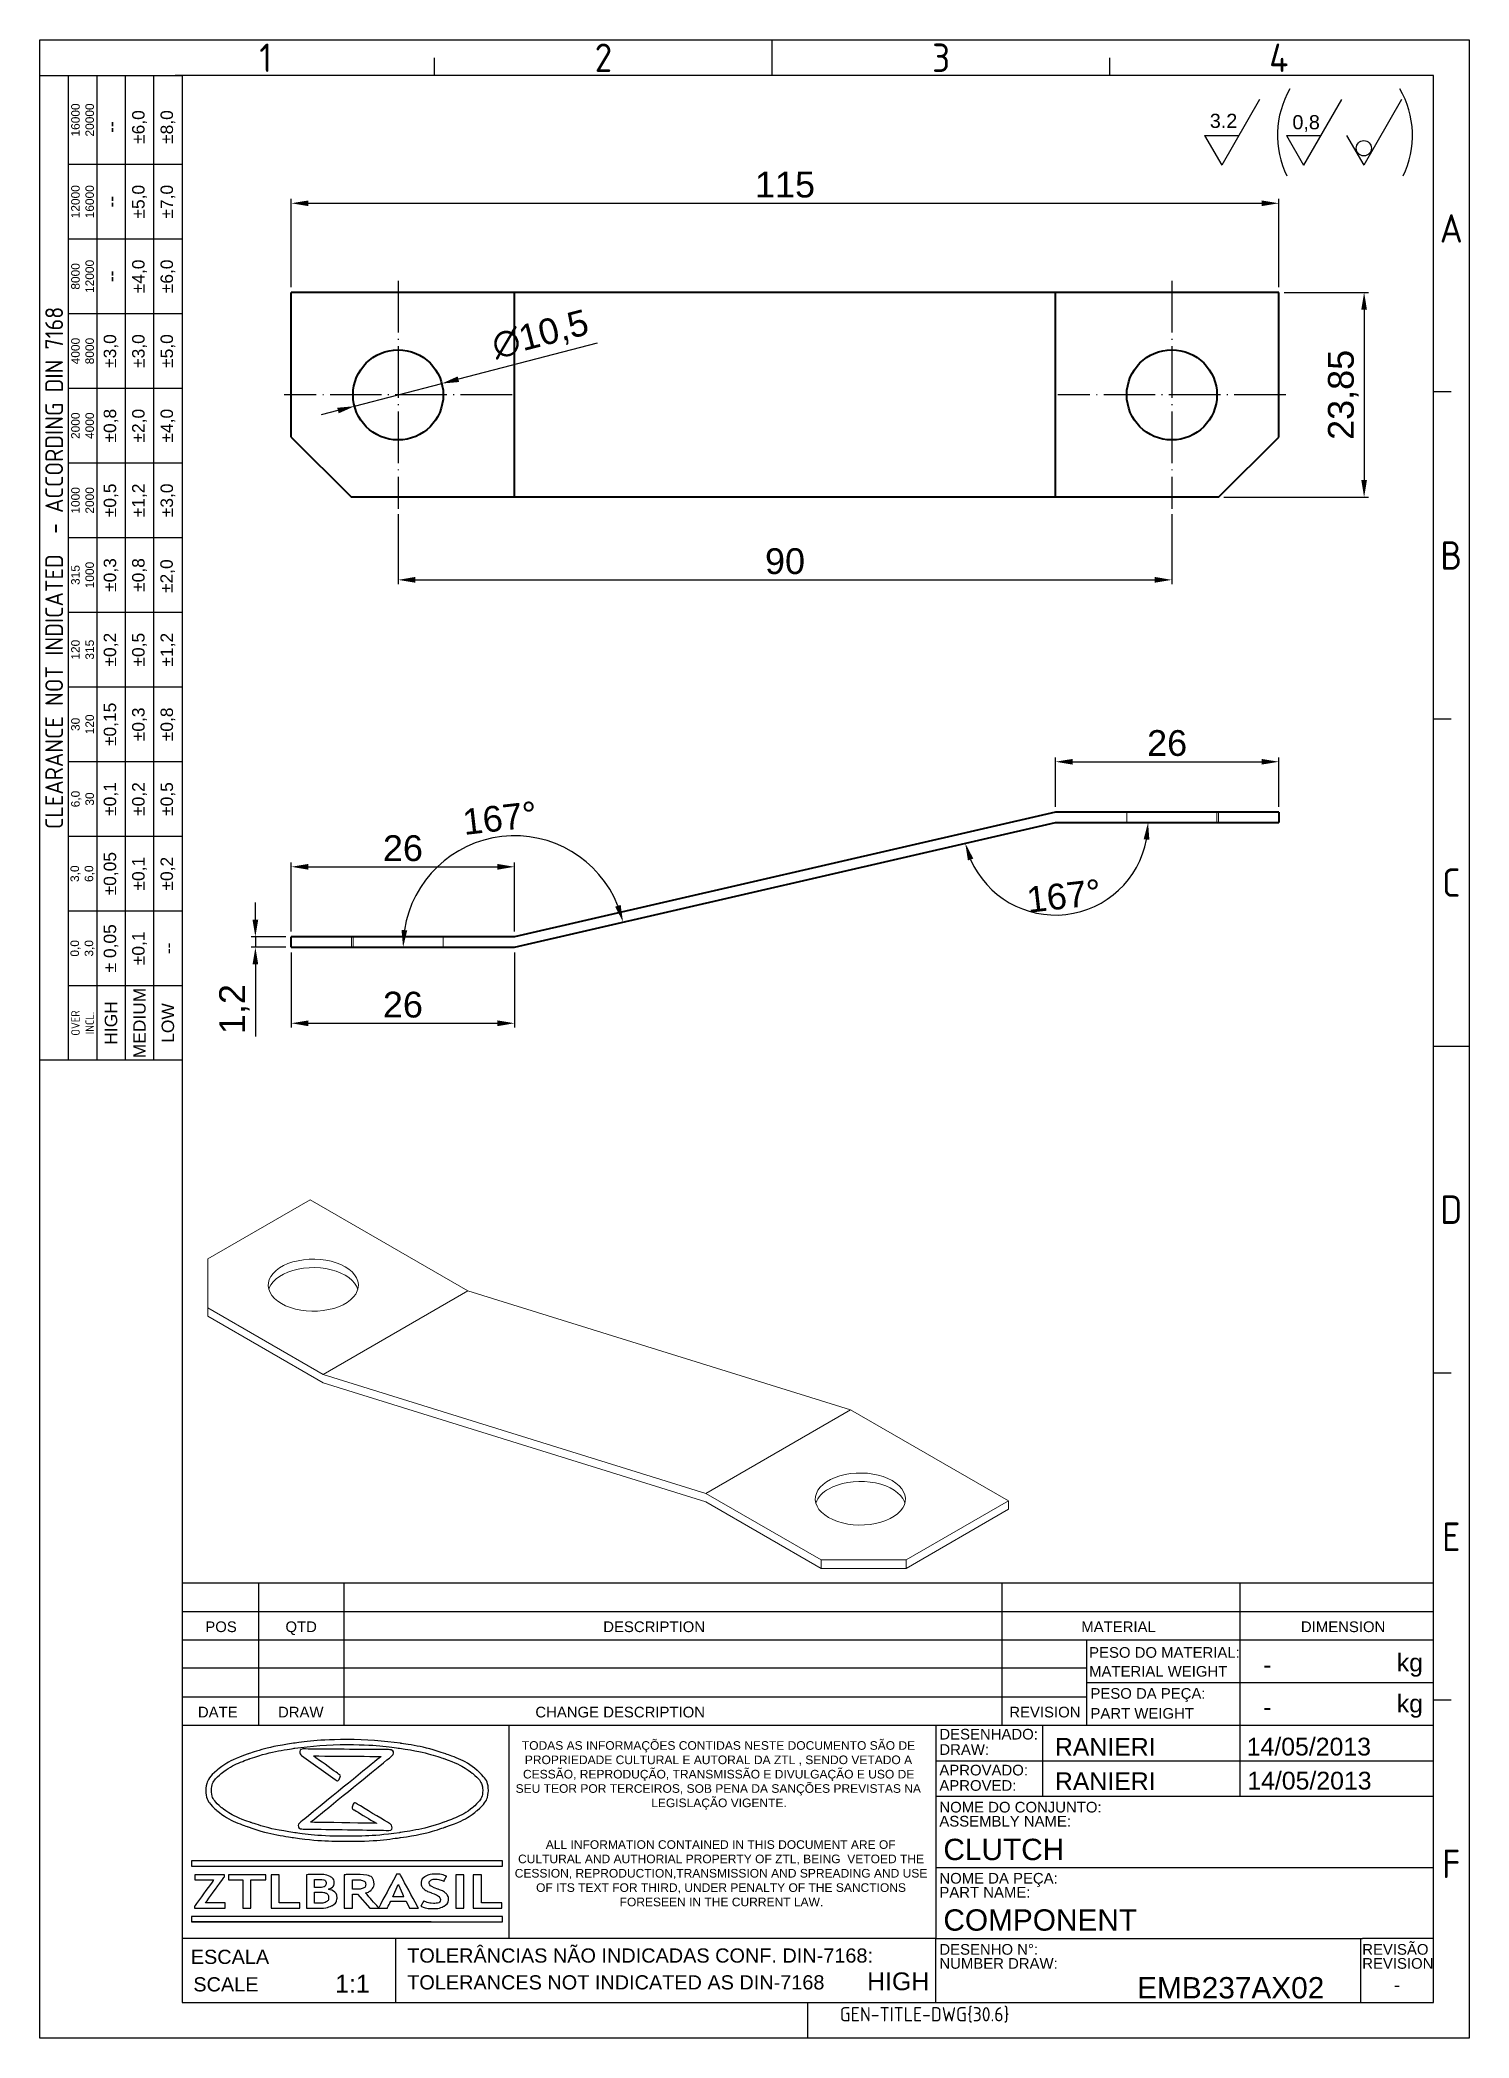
# Model space of a CAD drawing. Header units: millimetres. Extents: x 5003 to 5169, y 1207 to 1440.
import ezdxf
from ezdxf.enums import TextEntityAlignment as Align

# ---------------------------------------------------------------- set-up
doc = ezdxf.new("R2010")
doc.units = ezdxf.units.MM
for name, pattern in [('ACAD_ISO02W100', [15, 12, -3]), ('ACAD_ISO04W100', [30, 24, -3, 0, -3]), ('HIDDEN', [1.905, 1.27, -0.635])]:
    doc.linetypes.add(name, pattern=pattern)
for name, color, linetype, lineweight in [('AM_0', 7, 'Continuous', 40), ('AM_4', 1, 'ACAD_ISO04W100', 25), ('AM_5', 1, 'Continuous', 25), ('AM_8', 40, 'ACAD_ISO02W100', 35)]:
    doc.layers.add(name, color=color, linetype=linetype, lineweight=lineweight)
doc.layers.add('Camada 1', color=7, linetype='Continuous')
doc.styles.add('ACISOTS', font='isocp.shx', dxfattribs={"height": 1})
doc.styles.get("Standard").update_dxf_attribs({"font": 'arial.ttf'})
doc.dimstyles.new('ISO-25', dxfattribs={"dimtxt": 3, "dimasz": 2, "dimexe": 0.5, "dimexo": 0.625, "dimtad": 1, "dimtxsty": 'Standard', "dimcen": 2, "dimadec": 0, "dimazin": 0, "dimtfac": 1, "dimtmove": 0, "dimatfit": 3, "dimfxl": 1, "dimarcsym": 0})

msp = doc.modelspace()

# ---------------------------------------------------------------- texts
at = {"color": 135, "lineweight": 25, "style": 'ACISOTS'}
for s, p in [('1', (5028.852, 1437.519)), ('2', (5068.181, 1437.519)), ('3', (5107.511, 1437.519)), ('4', (5146.84, 1437.519)), ('A', (5166.919, 1417.647)), ('B', (5166.919, 1379.56)), ('C', (5166.919, 1341.472)), ('D', (5166.919, 1303.385)), ('E', (5166.919, 1265.297)), ('F', (5166.919, 1227.21))]:
    msp.add_text(s, height=3.312, dxfattribs=at).set_placement(p, align=Align.MIDDLE)
for s, height, p in [('POS', 1.242, (5021.822, 1254.194)), ('QTD', 1.242, (5031.152, 1254.194)), ('DESCRIPTION', 1.24198, (5068.162, 1254.194)), ('MATERIAL', 1.242, (5123.834, 1254.194)), ('DIMENSION', 1.242, (5149.411, 1254.194)), ('PESO DO MATERIAL:', 1.24198, (5124.745, 1251.203)), ('kg', 2.07, (5160.571, 1249.616)), ('MATERIAL WEIGHT', 1.24198, (5124.745, 1249.004)), ('PESO DA PEÇA:', 1.24198, (5124.9, 1246.43)), ('DATE', 1.242, (5020.957, 1244.258)), ('DRAW', 1.242, (5030.288, 1244.258)), ('CHANGE DESCRIPTION', 1.24198, (5060.255, 1244.258)), ('REVISION', 1.242, (5115.447, 1244.258)), ('PART WEIGHT', 1.24198, (5124.9, 1244.112)), ('kg', 2.07, (5160.571, 1244.84)), ('DESENHADO:', 1.242, (5107.307, 1241.684)), ('DRAW:', 1.242, (5107.307, 1239.897)), ('APROVADO:', 1.242, (5107.307, 1237.501)), ('APROVED:', 1.242, (5107.307, 1235.714)), ('NOME DO CONJUNTO:', 1.24198, (5107.307, 1233.187)), ('ASSEMBLY NAME:', 1.24198, (5107.307, 1231.552)), ('NOME DA PEÇA:', 1.24198, (5107.307, 1224.907)), ('PART NAME:', 1.242, (5107.307, 1223.272)), ('ESCALA', 1.656, (5020.127, 1215.55)), ('TOLERÂNCIAS NÃO INDICADAS CONF. DIN-7168:', 1.65598, (5045.334, 1215.704)), ('DESENHO N%%d:', 1.24198, (5107.307, 1216.627)), ('REVISÃO', 1.242, (5156.55, 1216.627)), ('NUMBER DRAW:', 1.24198, (5107.307, 1214.992)), ('REVISION', 1.242, (5156.55, 1214.992)), ('SCALE', 1.656, (5020.426, 1212.35)), ('TOLERANCES NOT INDICATED AS DIN-7168', 1.65598, (5045.334, 1212.579))]:
    msp.add_text(s, height=height).set_placement(p)
at = {"color": 135, "lineweight": 25, "attachment_point": 5, "rotation": 90}
for s, insert, char_height, width in [('16000\\P20000', (5007.531, 1430.274), 0.9936, 10.34986), ('±6,0', (5014.155, 1429.446), 1.449, 8.69388), ('±8,0', (5017.467, 1429.446), 1.449, 8.69388), ('--', (5010.843, 1429.446), 1.449, 8.69388), ('12000\\P16000', (5007.531, 1420.752), 0.9936, 8.69388), ('±5,0', (5014.155, 1420.752), 1.449, 8.69388), ('±7,0', (5017.467, 1420.752), 1.449, 8.69388), ('--', (5010.843, 1420.752), 1.449, 8.69388), ('8000\\P12000', (5007.531, 1412.058), 0.9936, 8.69388), ('--', (5010.843, 1412.058), 1.449, 8.69388), ('±4,0', (5014.155, 1412.058), 1.449, 8.69388), ('±6,0', (5017.467, 1412.058), 1.449, 8.69388), ('{\\Fisocp.shx|c0;CLEARANCE NOT INDICATED  - ACCORDING DIN 7168}', (5004.219, 1378.111), 2.06997, 114.6764), ('4000\\P8000', (5007.531, 1403.364), 0.9936, 8.69388), ('±3,0', (5010.843, 1403.364), 1.449, 8.69388), ('±3,0', (5014.155, 1403.364), 1.449, 8.69388), ('±5,0', (5017.467, 1403.364), 1.449, 8.69388), ('2000\\P4000', (5007.531, 1394.671), 0.9936, 8.69388), ('±0,8', (5010.843, 1394.671), 1.449, 8.69388), ('±2,0', (5014.155, 1394.671), 1.449, 8.69388), ('±4,0', (5017.467, 1394.671), 1.449, 8.69388), ('1000\\P2000', (5007.531, 1385.977), 0.9936, 8.69388), ('±0,5', (5010.843, 1385.977), 1.449, 8.69388), ('±1,2', (5014.155, 1385.977), 1.449, 8.69388), ('±3,0', (5017.467, 1385.977), 1.449, 8.69388), ('315\\P1000', (5007.531, 1377.283), 0.9936, 8.69388), ('±0,3', (5010.843, 1377.283), 1.449, 8.69388), ('±0,8', (5014.155, 1377.283), 1.449, 8.69388), ('±2,0', (5017.44, 1377.153), 1.449, 8.69388), ('±0,2', (5010.843, 1368.589), 1.449, 8.69388), ('±0,5', (5014.155, 1368.589), 1.449, 8.69388), ('±1,2', (5017.467, 1368.589), 1.449, 8.69388), ('120\\P315', (5007.531, 1368.589), 0.9936, 8.69388), ('±0,15', (5010.843, 1359.895), 1.449, 8.69388), ('±0,3', (5014.155, 1359.895), 1.449, 8.69388), ('±0,8', (5017.467, 1359.895), 1.449, 8.69388), ('30\\P120', (5007.531, 1359.895), 0.9936, 8.69388), ('6,0\\P30', (5007.531, 1351.201), 0.9936, 8.69388), ('±0,1', (5010.843, 1351.201), 1.449, 8.69388), ('±0,2', (5014.155, 1351.201), 1.449, 8.69388), ('±0,5', (5017.467, 1351.201), 1.449, 8.69388), ('±0,05', (5010.843, 1342.507), 1.449, 8.69388), ('3,0\\P6,0', (5007.531, 1342.507), 0.9936, 8.69388), ('±0,1', (5014.155, 1342.507), 1.449, 8.69388), ('±0,2', (5017.467, 1342.507), 1.449, 8.69388), ('± 0,05', (5010.843, 1333.813), 1.449, 8.69388), ('\\pt4.79529;±0,1', (5014.155, 1333.813), 1.44898, 8.69388), ('0,0\\P3,0', (5007.531, 1333.813), 0.9936, 8.69388), ('--', (5017.467, 1333.813), 1.449, 8.69388), ('MEDIUM', (5014.155, 1325.12), 1.449, 8.69388), ('{\\Fisocp.shx|c0;OVER\\PINCL.}', (5007.531, 1325.12), 0.99359, 8.69388), ('HIGH', (5010.843, 1325.12), 1.449, 8.69388), ('LOW', (5017.467, 1325.12), 1.449, 8.69388)]:
    msp.add_mtext(s, dxfattribs=dict(at, insert=insert, char_height=char_height, width=width))
at = {"linetype": 'Continuous', "char_height": 1.00187, "attachment_point": 1}
for s, width, insert in [('\\pi1.403;TODAS AS INFORMAÇÕES CONTIDAS NESTE DOCUMENTO SÃO DE \\P\\pi1.7498;PROPRIEDADE CULTURAL E AUTORAL DA ZTL , SENDO VETADO A \\P\\pi1.5359;CESSÃO, REPRODUÇÃO, TRANSMISSÃO E DIVULGAÇÃO E USO DE \\P\\pi0.67687;SEU TEOR POR TERCEIROS, SOB PENA DA SANÇÕES PREVISTAS NA \\P\\pi16.468;LEGISLAÇÃO VIGENTE.', 48.50089, (5057.281, 1241.491)), ('\\pi3.6297;ALL INFORMATION CONTAINED IN THIS DOCUMENT ARE OF \\P\\pi0.402;CULTURAL AND AUTHORIAL PROPERTY OF ZTL, BEING  VETOED THE \\P\\pi0.013488;CESSION, REPRODUCTION,TRANSMISSION AND SPREADING AND USE \\P\\pi2.5014;OF ITS TEXT FOR THIRD, UNDER PENALTY OF THE SANCTIONS \\P\\pi12.23;FORESEEN IN THE CURRENT LAW.', 47.9416, (5057.84, 1229.954))]:
    msp.add_mtext_dynamic_manual_height_columns(s, width=width, gutter_width=12.5, heights=[0], dxfattribs=dict(at, insert=insert))
for p in [(5145.028, 1250.416), (5145.028, 1245.49)]:
    msp.add_attdef('-', text='', height=2.07).set_placement(p, align=Align.MIDDLE_LEFT)
for tag, p, height in [('RANIERI', (5120.761, 1239.799), 2.07), ('14/05/2013', (5143.097, 1239.824), 2.07), ('RANIERI', (5120.759, 1235.793), 2.07), ('14/05/2013', (5143.164, 1235.862), 2.07), ('CLUTCH', (5107.775, 1227.644), 2.484), ('COMPONENT', (5107.775, 1219.427), 2.484), ('EMB237AX02', (5130.337, 1211.536), 2.484)]:
    msp.add_attdef(tag, p, '', height=height)
for tag, height, p in [('HIGH', 2.07, (5102.508, 1213.53)), ('1:1', 2.07, (5038.956, 1213.256)), ('-', 1.619, (5160.592, 1213.125))]:
    msp.add_attdef(tag, text='', height=height).set_placement(p, align=Align.MIDDLE_CENTER)
at = {"color": 135, "style": 'ACISOTS'}
msp.add_attdef('GEN-TITLE-DWG{30.6}', (5095.715, 1208.867), '', height=1.656, dxfattribs=at)
at = {"layer": 'AM_5', "char_height": 1.6471, "attachment_point": 1}
for s, insert in [('3.2', (5138.799, 1430.995)), ('0,8', (5148.419, 1430.836))]:
    msp.add_mtext_dynamic_manual_height_columns(s, width=18.23779, gutter_width=12.5, heights=[0], dxfattribs=dict(at, insert=insert))

# ---------------------------------------------------------------- blocks, each defined once
blk = doc.blocks.new('*D33')
at = {"layer": 'AM_5', "color": 0, "lineweight": -2, "ltscale": 0.25, "transparency": 16777216}
for p, q in [((5031.83, 1410.81), (5031.83, 1421.07)), ((5033.83, 1420.57), (5144.83, 1420.57)), ((5146.83, 1410.81), (5146.83, 1421.07))]:
    blk.add_line(p, q, dxfattribs=at)
at = {"layer": 'AM_5', "color": 0, "ltscale": 0.25, "transparency": 16777216}
for points in [[(5033.83, 1420.9), (5033.83, 1420.24), (5031.83, 1420.57)], [(5144.83, 1420.9), (5144.83, 1420.24), (5146.83, 1420.57)]]:
    blk.add_solid(points, dxfattribs=at)
at = {"layer": 'Defpoints', "color": 0, "ltscale": 0.25, "transparency": 16777216}
for p in [(5146.83, 1420.57), (5031.83, 1410.19), (5146.83, 1410.19)]:
    blk.add_point(p, dxfattribs=at)
at = {"layer": 'AM_5', "color": 0, "ltscale": 0.25, "transparency": 16777216, "insert": (5089.33, 1422.73), "char_height": 3, "attachment_point": 5}
blk.add_mtext('115', dxfattribs=at)
blk = doc.blocks.new('*D34')
at = {"layer": 'AM_5', "color": 0, "lineweight": -2, "ltscale": 0.25, "transparency": 16777216}
for p, q in [((5147.45, 1410.19), (5157.27, 1410.19)), ((5156.77, 1408.19), (5156.77, 1388.34)), ((5140.45, 1386.34), (5157.27, 1386.34))]:
    blk.add_line(p, q, dxfattribs=at)
at = {"layer": 'AM_5', "color": 0, "ltscale": 0.25, "transparency": 16777216}
for points in [[(5156.44, 1408.19), (5157.1, 1408.19), (5156.77, 1410.19)], [(5156.44, 1388.34), (5157.1, 1388.34), (5156.77, 1386.34)]]:
    blk.add_solid(points, dxfattribs=at)
at = {"layer": 'Defpoints', "color": 0, "ltscale": 0.25, "transparency": 16777216}
for p in [(5146.83, 1410.19), (5139.83, 1386.34), (5156.77, 1386.34)]:
    blk.add_point(p, dxfattribs=at)
at = {"layer": 'AM_5', "color": 0, "ltscale": 0.25, "transparency": 16777216, "insert": (5154.34, 1398.26), "char_height": 3, "attachment_point": 5, "rotation": 90}
blk.add_mtext('23,85', dxfattribs=at)
blk = doc.blocks.new('*D35')
at = {"layer": 'AM_5', "color": 0, "lineweight": -2, "ltscale": 0.25, "transparency": 16777216}
for p, q in [((5044.28, 1384.37), (5044.28, 1376.22)), ((5134.38, 1384.37), (5134.38, 1376.22)), ((5046.28, 1376.72), (5132.38, 1376.72))]:
    blk.add_line(p, q, dxfattribs=at)
at = {"layer": 'AM_5', "color": 0, "ltscale": 0.25, "transparency": 16777216}
for points in [[(5046.28, 1377.06), (5046.28, 1376.39), (5044.28, 1376.72)], [(5132.38, 1377.06), (5132.38, 1376.39), (5134.38, 1376.72)]]:
    blk.add_solid(points, dxfattribs=at)
at = {"layer": 'Defpoints', "color": 0, "ltscale": 0.25, "transparency": 16777216}
for p in [(5044.28, 1385), (5134.38, 1385), (5134.38, 1376.72)]:
    blk.add_point(p, dxfattribs=at)
at = {"layer": 'AM_5', "color": 0, "ltscale": 0.25, "transparency": 16777216, "insert": (5089.33, 1378.88), "char_height": 3, "attachment_point": 5}
blk.add_mtext('90', dxfattribs=at)
blk = doc.blocks.new('*D36')
at = {"layer": 'AM_5', "color": 0, "lineweight": -2, "ltscale": 0.25, "transparency": 16777216}
for p, q in [((5067.46, 1404.3), (5051.29, 1400.09)), ((5039.2, 1396.94), (5049.36, 1399.58)), ((5037.26, 1396.43), (5035.33, 1395.93))]:
    blk.add_line(p, q, dxfattribs=at)
at = {"layer": 'AM_5', "color": 0, "ltscale": 0.25, "transparency": 16777216}
for points in [[(5051.21, 1400.41), (5051.38, 1399.76), (5049.36, 1399.58)], [(5037.18, 1396.76), (5037.35, 1396.11), (5039.2, 1396.94)]]:
    blk.add_solid(points, dxfattribs=at)
at = {"layer": 'Defpoints', "color": 0, "ltscale": 0.25, "transparency": 16777216}
for p in [(5049.36, 1399.58), (5039.2, 1396.94)]:
    blk.add_point(p, dxfattribs=at)
at = {"layer": 'AM_5', "color": 0, "ltscale": 0.25, "transparency": 16777216, "insert": (5060.87, 1405.14), "char_height": 3, "attachment_point": 5, "rotation": 14.5934}
blk.add_mtext('∅10,5', dxfattribs=at)
blk = doc.blocks.new('*D37')
at = {"layer": 'AM_5', "color": 0, "lineweight": -2, "ltscale": 0.25, "transparency": 16777216}
for p, q in [((5027.65, 1337.14), (5027.65, 1339.14)), ((5031.2, 1335.14), (5027.15, 1335.14)), ((5031.2, 1333.94), (5027.15, 1333.94)), ((5027.65, 1335.14), (5027.65, 1333.94)), ((5027.65, 1331.94), (5027.65, 1323.54))]:
    blk.add_line(p, q, dxfattribs=at)
at = {"layer": 'AM_5', "color": 0, "ltscale": 0.25, "transparency": 16777216}
for points in [[(5027.32, 1337.14), (5027.98, 1337.14), (5027.65, 1335.14)], [(5027.32, 1331.94), (5027.98, 1331.94), (5027.65, 1333.94)]]:
    blk.add_solid(points, dxfattribs=at)
at = {"layer": 'Defpoints', "color": 0, "ltscale": 0.25, "transparency": 16777216}
for p in [(5027.65, 1333.94), (5031.83, 1335.14), (5031.83, 1333.94)]:
    blk.add_point(p, dxfattribs=at)
at = {"layer": 'AM_5', "color": 0, "ltscale": 0.25, "transparency": 16777216, "insert": (5025.22, 1326.74), "char_height": 3, "attachment_point": 5, "rotation": 90}
blk.add_mtext('1,2', dxfattribs=at)
blk = doc.blocks.new('*D38')
at = {"layer": 'AM_5', "color": 0, "lineweight": -2, "ltscale": 0.25, "transparency": 16777216}
for p, q in [((5031.83, 1335.76), (5031.83, 1343.81)), ((5033.83, 1343.31), (5055.83, 1343.31)), ((5057.83, 1335.76), (5057.83, 1343.81))]:
    blk.add_line(p, q, dxfattribs=at)
at = {"layer": 'AM_5', "color": 0, "ltscale": 0.25, "transparency": 16777216}
for points in [[(5033.83, 1343.64), (5033.83, 1342.97), (5031.83, 1343.31)], [(5055.83, 1343.64), (5055.83, 1342.97), (5057.83, 1343.31)]]:
    blk.add_solid(points, dxfattribs=at)
at = {"layer": 'Defpoints', "color": 0, "ltscale": 0.25, "transparency": 16777216}
for p in [(5057.83, 1343.31), (5031.83, 1335.14), (5057.83, 1335.14)]:
    blk.add_point(p, dxfattribs=at)
at = {"layer": 'AM_5', "color": 0, "ltscale": 0.25, "transparency": 16777216, "insert": (5044.83, 1345.46), "char_height": 3, "attachment_point": 5}
blk.add_mtext('26', dxfattribs=at)
blk = doc.blocks.new('*D39')
at = {"layer": 'AM_5', "color": 0, "lineweight": -2, "ltscale": 0.25, "transparency": 16777216}
blk.add_arc((5120.83, 1348.48), 10.79, 203.64, 349.36, dxfattribs=at)
at = {"layer": 'AM_5', "color": 0, "ltscale": 0.25, "transparency": 16777216}
for points in [[(5131.1, 1346.52), (5131.76, 1346.46), (5131.61, 1348.48)], [(5110.63, 1344.05), (5111.26, 1344.26), (5110.32, 1346.06)]]:
    blk.add_solid(points, dxfattribs=at)
at = {"layer": 'Defpoints', "color": 0, "ltscale": 0.25, "transparency": 16777216}
for p in [(5120.83, 1348.48), (5120.83, 1348.48), (5146.83, 1348.48), (5116.9, 1338.44), (5057.83, 1333.94)]:
    blk.add_point(p, dxfattribs=at)
at = {"layer": 'AM_5', "color": 0, "ltscale": 0.25, "transparency": 16777216, "insert": (5121.8, 1339.91), "char_height": 3, "attachment_point": 5, "rotation": 6.5}
blk.add_mtext('167°', dxfattribs=at)
blk = doc.blocks.new('*D40')
at = {"layer": 'AM_5', "color": 0, "lineweight": -2, "ltscale": 0.25, "transparency": 16777216}
blk.add_arc((5057.83, 1333.94), 12.98, 21.8402, 171.1598, dxfattribs=at)
at = {"layer": 'AM_5', "color": 0, "ltscale": 0.25, "transparency": 16777216}
for points in [[(5070.19, 1338.87), (5069.55, 1338.67), (5070.47, 1336.86)], [(5045.34, 1335.91), (5044.67, 1335.96), (5044.85, 1333.94)]]:
    blk.add_solid(points, dxfattribs=at)
at = {"layer": 'Defpoints', "color": 0, "ltscale": 0.25, "transparency": 16777216}
for p in [(5120.83, 1348.48), (5062.55, 1346.02), (5031.83, 1333.94), (5057.83, 1333.94), (5057.83, 1333.94)]:
    blk.add_point(p, dxfattribs=at)
at = {"layer": 'AM_5', "color": 0, "ltscale": 0.25, "transparency": 16777216, "insert": (5056.11, 1348.97), "char_height": 3, "attachment_point": 5, "rotation": 6.5}
blk.add_mtext('167°', dxfattribs=at)
blk = doc.blocks.new('*D41')
at = {"layer": 'AM_5', "color": 0, "lineweight": -2, "ltscale": 0.25, "transparency": 16777216}
for p, q in [((5031.83, 1333.31), (5031.83, 1324.59)), ((5057.83, 1333.31), (5057.83, 1324.59)), ((5033.83, 1325.09), (5055.83, 1325.09))]:
    blk.add_line(p, q, dxfattribs=at)
at = {"layer": 'AM_5', "color": 0, "ltscale": 0.25, "transparency": 16777216}
for points in [[(5033.83, 1325.42), (5033.83, 1324.75), (5031.83, 1325.09)], [(5055.83, 1325.42), (5055.83, 1324.75), (5057.83, 1325.09)]]:
    blk.add_solid(points, dxfattribs=at)
at = {"layer": 'Defpoints', "color": 0, "ltscale": 0.25, "transparency": 16777216}
for p in [(5031.83, 1333.94), (5057.83, 1333.94), (5057.83, 1325.09)]:
    blk.add_point(p, dxfattribs=at)
at = {"layer": 'AM_5', "color": 0, "ltscale": 0.25, "transparency": 16777216, "insert": (5044.83, 1327.24), "char_height": 3, "attachment_point": 5}
blk.add_mtext('26', dxfattribs=at)
blk = doc.blocks.new('*D42')
at = {"layer": 'AM_5', "color": 0, "lineweight": -2, "ltscale": 0.25, "transparency": 16777216}
for p, q in [((5120.83, 1350.31), (5120.83, 1356.04)), ((5122.83, 1355.54), (5144.83, 1355.54)), ((5146.83, 1350.31), (5146.83, 1356.04))]:
    blk.add_line(p, q, dxfattribs=at)
at = {"layer": 'AM_5', "color": 0, "ltscale": 0.25, "transparency": 16777216}
for points in [[(5122.83, 1355.87), (5122.83, 1355.21), (5120.83, 1355.54)], [(5144.83, 1355.87), (5144.83, 1355.21), (5146.83, 1355.54)]]:
    blk.add_solid(points, dxfattribs=at)
at = {"layer": 'Defpoints', "color": 0, "ltscale": 0.25, "transparency": 16777216}
for p in [(5146.83, 1355.54), (5120.83, 1349.68), (5146.83, 1349.68)]:
    blk.add_point(p, dxfattribs=at)
at = {"layer": 'AM_5', "color": 0, "ltscale": 0.25, "transparency": 16777216, "insert": (5133.83, 1357.7), "char_height": 3, "attachment_point": 5}
blk.add_mtext('26', dxfattribs=at)

# ---------------------------------------------------------------- dimensions: what is measured, and where the dimension line sits
at = {"layer": 'AM_5', "ltscale": 0.25}
for base, p1, p2, picture, middle in [((5146.828, 1420.571), (5031.828, 1410.186), (5146.828, 1410.186), '*D33', (5089.328, 1422.728)), ((5146.828, 1355.541), (5120.828, 1349.683), (5146.828, 1349.683), '*D42', (5133.828, 1357.697)), ((5057.828, 1343.307), (5031.828, 1335.138), (5057.828, 1335.138), '*D38', (5044.828, 1345.463)), ((5057.828, 1325.085), (5031.828, 1333.938), (5057.828, 1333.938), '*D41', (5044.828, 1327.242))]:
    dim = msp.add_linear_dim(base=base, p1=p1, p2=p2, dimstyle='ISO-25', dxfattribs=at)
    dim.commit()
    dim.dimension.update_dxf_attribs({"geometry": picture, "text_midpoint": middle})
for base, p1, p2, picture, middle in [((5156.771, 1386.336), (5146.828, 1410.186), (5139.828, 1386.336), '*D34', (5154.343, 1398.261)), ((5027.65, 1333.938), (5031.828, 1335.138), (5031.828, 1333.938), '*D37', (5025.222, 1326.739))]:
    dim = msp.add_linear_dim(base=base, p1=p1, p2=p2, angle=90, dimstyle='ISO-25', dxfattribs=at)
    dim.commit()
    dim.dimension.update_dxf_attribs({"geometry": picture, "text_midpoint": middle})
dim = msp.add_diameter_dim_2p(p1=(5039.197, 1396.938), p2=(5049.358, 1399.584), dimstyle='ISO-25', dxfattribs=at)
dim.commit()
dim.dimension.update_dxf_attribs({"geometry": '*D36', "text_midpoint": (5061.496, 1402.744), "dimtype": 163})
dim = msp.add_linear_dim(base=(5134.378, 1376.724), p1=(5044.278, 1384.996), p2=(5134.378, 1384.996), text='90', dimstyle='ISO-25', dxfattribs=at)
dim.commit()
dim.dimension.update_dxf_attribs({"geometry": '*D35', "text_midpoint": (5089.328, 1378.881)})
for base, line1, line2, picture, middle in [((5062.548, 1346.025), ((5057.828, 1333.938), (5120.828, 1348.483)), ((5031.828, 1333.938), (5057.828, 1333.938)), '*D40', (5056.115, 1348.973)), ((5116.904, 1338.437), ((5120.828, 1348.483), (5146.828, 1348.483)), ((5057.828, 1333.938), (5120.828, 1348.483)), '*D39', (5121.805, 1339.91))]:
    dim = msp.add_angular_dim_2l(base=base, line1=line1, line2=line2, dimstyle='ISO-25', dxfattribs=at)
    dim.commit()
    dim.dimension.update_dxf_attribs({"geometry": picture, "text_midpoint": middle})

# ---------------------------------------------------------------- linework, layer by layer
at = {"color": 135, "lineweight": 25}
for p, q in [((5002.563, 1206.924), (5002.563, 1439.589)), ((5002.563, 1439.589), (5168.989, 1439.589)), ((5087.846, 1435.449), (5087.846, 1439.589)), ((5168.989, 1439.589), (5168.989, 1206.924)), ((5048.517, 1435.449), (5048.517, 1437.519)), ((5127.176, 1435.449), (5127.176, 1437.519)), ((5005.875, 1320.773), (5005.875, 1435.449)), ((5009.187, 1435.449), (5009.187, 1320.773)), ((5012.499, 1435.449), (5012.499, 1320.773)), ((5015.811, 1320.773), (5015.811, 1435.449)), ((5019.123, 1425.099), (5005.875, 1425.099)), ((5019.123, 1416.405), (5005.875, 1416.405)), ((5019.123, 1407.711), (5005.875, 1407.711)), ((5019.123, 1399.017), (5005.875, 1399.017)), ((5166.919, 1398.603), (5164.849, 1398.603)), ((5019.123, 1390.324), (5005.875, 1390.324)), ((5019.123, 1381.63), (5005.875, 1381.63)), ((5019.123, 1372.936), (5005.875, 1372.936)), ((5019.123, 1364.242), (5005.875, 1364.242)), ((5166.919, 1360.516), (5164.849, 1360.516)), ((5019.123, 1355.548), (5005.875, 1355.548)), ((5019.123, 1346.854), (5005.875, 1346.854)), ((5019.123, 1338.16), (5005.875, 1338.16)), ((5019.123, 1329.466), (5005.875, 1329.466)), ((5164.849, 1322.429), (5168.989, 1322.429)), ((5166.919, 1284.341), (5164.849, 1284.341)), ((5166.919, 1246.254), (5164.849, 1246.254)), ((5091.986, 1206.924), (5091.986, 1211.064)), ((5168.989, 1206.924), (5002.563, 1206.924))]:
    msp.add_line(p, q, dxfattribs=at)
for p, q in [((5164.849, 1435.449), (5018.295, 1435.449)), ((5019.123, 1435.449), (5019.123, 1211.064)), ((5164.849, 1211.064), (5164.849, 1435.449)), ((5019.123, 1259.915), (5164.849, 1259.915)), ((5019.123, 1259.915), (5124.483, 1259.915)), ((5028.068, 1246.668), (5028.068, 1259.915)), ((5037.981, 1246.668), (5037.981, 1259.915)), ((5114.634, 1246.668), (5114.634, 1259.915)), ((5142.312, 1259.915), (5142.312, 1243.356)), ((5019.123, 1256.603), (5164.849, 1256.603)), ((5019.123, 1256.603), (5124.483, 1256.603)), ((5019.123, 1253.292), (5164.849, 1253.292)), ((5019.123, 1253.292), (5019.123, 1211.064)), ((5019.123, 1253.292), (5124.483, 1253.292)), ((5028.068, 1243.356), (5028.068, 1253.292)), ((5037.981, 1243.356), (5037.981, 1253.292)), ((5114.634, 1243.356), (5114.634, 1253.292)), ((5124.483, 1243.356), (5124.483, 1253.292)), ((5142.312, 1253.292), (5142.312, 1248.324)), ((5164.849, 1211.064), (5164.849, 1253.292)), ((5124.483, 1249.98), (5019.123, 1249.98)), ((5124.483, 1248.324), (5164.849, 1248.324)), ((5019.123, 1246.668), (5124.483, 1246.668)), ((5019.123, 1243.356), (5106.89, 1243.356)), ((5057.155, 1243.356), (5057.155, 1218.516)), ((5106.89, 1243.356), (5106.89, 1227.624)), ((5106.89, 1243.356), (5164.849, 1243.356)), ((5119.31, 1243.356), (5119.31, 1235.076)), ((5142.312, 1243.356), (5142.312, 1235.076)), ((5106.89, 1239.216), (5164.849, 1239.216)), ((5106.89, 1235.076), (5164.849, 1235.076)), ((5106.89, 1227.624), (5106.89, 1218.516)), ((5106.89, 1226.796), (5164.849, 1226.796)), ((5106.89, 1218.516), (5019.123, 1218.516)), ((5043.963, 1218.516), (5043.963, 1211.064)), ((5106.89, 1211.064), (5106.89, 1218.516)), ((5106.89, 1218.516), (5156.569, 1218.516)), ((5156.365, 1218.516), (5156.365, 1211.064)), ((5164.849, 1218.516), (5156.569, 1218.516)), ((5019.123, 1211.064), (5164.849, 1211.064)), ((5019.123, 1211.064), (5164.849, 1211.064))]:
    msp.add_line(p, q)
at = {"color": 7, "linetype": 'HIDDEN', "lineweight": 0}
for p, q in [((5129.128, 1349.683), (5129.128, 1348.483)), ((5139.628, 1348.483), (5139.628, 1349.683)), ((5039.028, 1335.138), (5039.028, 1333.938)), ((5049.528, 1333.938), (5049.528, 1335.138))]:
    msp.add_line(p, q, dxfattribs=at)
at = {"color": 7, "linetype": 'Continuous', "lineweight": 15}
for p, q in [((5139.828, 1348.483), (5139.828, 1349.683)), ((5038.828, 1335.138), (5038.828, 1333.938)), ((5022.109, 1297.662), (5034.024, 1304.54)), ((5052.409, 1293.927), (5034.024, 1304.54)), ((5022.109, 1297.662), (5022.109, 1290.967)), ((5035.544, 1284.191), (5052.409, 1293.927)), ((5096.956, 1280.086), (5052.409, 1293.927)), ((5035.544, 1284.191), (5022.109, 1291.947)), ((5022.109, 1290.967), (5035.544, 1283.211)), ((5080.092, 1270.351), (5035.544, 1284.191)), ((5035.544, 1283.211), (5080.092, 1269.371)), ((5080.092, 1270.351), (5096.956, 1280.086)), ((5115.341, 1269.473), (5096.956, 1280.086)), ((5093.527, 1262.595), (5080.092, 1270.351)), ((5080.092, 1269.371), (5093.527, 1261.615)), ((5103.427, 1262.595), (5115.341, 1269.473)), ((5103.427, 1261.615), (5115.341, 1268.493)), ((5115.341, 1268.493), (5115.341, 1269.473)), ((5093.527, 1261.615), (5093.527, 1262.595)), ((5093.527, 1262.595), (5103.427, 1262.595)), ((5103.427, 1261.615), (5093.527, 1261.615)), ((5103.427, 1262.595), (5103.427, 1261.615))]:
    msp.add_line(p, q, dxfattribs=at)
at = {"color": 135, "lineweight": 25}
msp.add_lwpolyline([(5019.123, 1435.449), (5019.123, 1320.773), (5002.563, 1320.773), (5002.563, 1435.449)], close=True, dxfattribs=at)
at = {"color": 7, "linetype": 'Continuous', "lineweight": 15, "flags": 128}
for points in [[(5038.108, 1296.733), (5038.544, 1296.448), (5038.914, 1296.133), (5039.213, 1295.794), (5039.437, 1295.436), (5039.581, 1295.064), (5039.643, 1294.685), (5039.622, 1294.305), (5039.519, 1293.929), (5039.335, 1293.563), (5039.073, 1293.214), (5038.737, 1292.887), (5038.333, 1292.586), (5037.867, 1292.317), (5037.346, 1292.083), (5036.779, 1291.89), (5036.174, 1291.739), (5035.54, 1291.632), (5034.889, 1291.573), (5034.23, 1291.561), (5033.574, 1291.597), (5032.931, 1291.68), (5032.31, 1291.809), (5031.723, 1291.981), (5031.177, 1292.195), (5030.683, 1292.447), (5030.247, 1292.733), (5029.876, 1293.047), (5029.577, 1293.386), (5029.354, 1293.745), (5029.21, 1294.116), (5029.148, 1294.495), (5029.169, 1294.875), (5029.272, 1295.251), (5029.456, 1295.617), (5029.717, 1295.966), (5030.053, 1296.294), (5030.457, 1296.594), (5030.923, 1296.864), (5031.444, 1297.097), (5032.012, 1297.291), (5032.617, 1297.442), (5033.25, 1297.548), (5033.901, 1297.607), (5034.56, 1297.619), (5035.217, 1297.584), (5035.86, 1297.501), (5036.48, 1297.372), (5037.068, 1297.199), (5037.613, 1296.985), (5038.108, 1296.733)], [(5039.576, 1294.1), (5039.437, 1294.456), (5039.213, 1294.814), (5038.914, 1295.153), (5038.544, 1295.468), (5038.108, 1295.753), (5037.613, 1296.005), (5037.068, 1296.219), (5036.48, 1296.392), (5035.86, 1296.521), (5035.217, 1296.604), (5034.56, 1296.64), (5033.901, 1296.628), (5033.25, 1296.568), (5032.617, 1296.462), (5032.012, 1296.311), (5031.444, 1296.117), (5030.923, 1295.884), (5030.457, 1295.615), (5030.053, 1295.314), (5029.717, 1294.986), (5029.456, 1294.637), (5029.272, 1294.271), (5029.214, 1294.1)], [(5101.818, 1271.83), (5101.323, 1272.082), (5100.778, 1272.296), (5100.191, 1272.469), (5099.57, 1272.598), (5098.927, 1272.681), (5098.27, 1272.717), (5097.611, 1272.705), (5096.96, 1272.645), (5096.327, 1272.539), (5095.722, 1272.388), (5095.155, 1272.194), (5094.634, 1271.961), (5094.167, 1271.692), (5093.763, 1271.391), (5093.428, 1271.063), (5093.166, 1270.714), (5092.982, 1270.348), (5092.879, 1269.972), (5092.858, 1269.592), (5092.92, 1269.213), (5093.064, 1268.842), (5093.287, 1268.484), (5093.587, 1268.144), (5093.957, 1267.83), (5094.393, 1267.544), (5094.888, 1267.292), (5095.433, 1267.079), (5096.021, 1266.906), (5096.641, 1266.777), (5097.284, 1266.694), (5097.941, 1266.658), (5098.6, 1266.67), (5099.251, 1266.729), (5099.884, 1266.836), (5100.489, 1266.987), (5101.056, 1267.181), (5101.577, 1267.414), (5102.044, 1267.683), (5102.448, 1267.984), (5102.783, 1268.311), (5103.045, 1268.661), (5103.229, 1269.026), (5103.332, 1269.402), (5103.353, 1269.782), (5103.291, 1270.161), (5103.147, 1270.533), (5102.924, 1270.891), (5102.624, 1271.23), (5102.254, 1271.545), (5101.818, 1271.83)], [(5103.286, 1269.197), (5103.229, 1269.369), (5103.045, 1269.734), (5102.783, 1270.083), (5102.448, 1270.411), (5102.044, 1270.712), (5101.577, 1270.981), (5101.056, 1271.214), (5100.489, 1271.408), (5099.884, 1271.559), (5099.251, 1271.665), (5098.6, 1271.725), (5097.941, 1271.737), (5097.284, 1271.701), (5096.641, 1271.618), (5096.021, 1271.489), (5095.433, 1271.316), (5094.888, 1271.102), (5094.393, 1270.85)]]:
    msp.add_lwpolyline(points, dxfattribs=at)
at = {"color": 7, "linetype": 'Continuous', "lineweight": 15}
msp.add_arc((5095.696, 1268.214), 2.941, 116.29771, 160.46706, dxfattribs=at)
at = {"layer": 'AM_0'}
for p, q in [((5146.828, 1410.186), (5031.828, 1410.186)), ((5031.828, 1393.336), (5031.828, 1410.186)), ((5057.828, 1386.336), (5057.828, 1410.186)), ((5120.828, 1386.336), (5120.828, 1410.186)), ((5146.828, 1393.336), (5146.828, 1410.186)), ((5031.828, 1393.336), (5038.828, 1386.336)), ((5139.828, 1386.336), (5146.828, 1393.336)), ((5139.828, 1386.336), (5038.828, 1386.336)), ((5120.828, 1349.683), (5057.828, 1335.138)), ((5146.828, 1349.683), (5120.828, 1349.683)), ((5146.828, 1349.683), (5146.828, 1348.483)), ((5057.828, 1333.938), (5120.828, 1348.483)), ((5120.828, 1348.483), (5146.828, 1348.483)), ((5031.828, 1333.938), (5031.828, 1335.138)), ((5057.828, 1335.138), (5031.828, 1335.138)), ((5031.828, 1333.938), (5057.828, 1333.938))]:
    msp.add_line(p, q, dxfattribs=at)
for centre in [(5044.278, 1398.261), (5134.378, 1398.261)]:
    msp.add_circle(centre, 5.25, dxfattribs=at)
at = {"layer": 'AM_4', "ltscale": 0.25}
for p, q in [((5044.278, 1411.526), (5044.278, 1384.996)), ((5134.378, 1411.526), (5134.378, 1384.996)), ((5057.543, 1398.261), (5031.013, 1398.261)), ((5147.643, 1398.261), (5121.113, 1398.261))]:
    msp.add_line(p, q, dxfattribs=at)
at = {"layer": 'AM_5'}
for p, q in [((5144.584, 1432.638), (5140.182, 1425.012)), ((5154.118, 1432.638), (5149.716, 1425.012)), ((5161.129, 1432.638), (5156.726, 1425.012)), ((5138.181, 1428.478), (5142.183, 1428.478)), ((5138.181, 1428.478), (5140.182, 1425.012)), ((5147.715, 1428.478), (5151.717, 1428.478)), ((5147.715, 1428.478), (5149.716, 1425.012)), ((5154.725, 1428.478), (5156.726, 1425.012))]:
    msp.add_line(p, q, dxfattribs=at)
msp.add_circle((5156.734, 1426.976), 0.887, dxfattribs=at)
for centre, start, end in [((5157.45, 1428.471), 149.81687, 205.95777), ((5151.624, 1428.471), 334.04223, 30.18313)]:
    msp.add_arc(centre, 10.777, start, end, dxfattribs=at)
at = {"layer": 'AM_8', "color": 0, "linetype": 'Continuous'}
msp.add_line((5020.22, 1220.454), (5048.127, 1220.454), dxfattribs=at)
at = {"layer": 'Camada 1'}
for points, knots in [([(5038.326, 1241.678), (5040.523, 1241.678), (5042.624, 1241.524), (5044.542, 1241.246), (5044.542, 1241.246), (5046.537, 1240.956), (5048.335, 1240.532), (5049.843, 1240.005), (5049.843, 1240.005), (5051.392, 1239.465), (5052.641, 1238.813), (5053.495, 1238.083), (5053.495, 1238.083), (5054.327, 1237.372), (5054.787, 1236.586), (5054.787, 1235.755), (5054.787, 1235.755), (5054.787, 1234.924), (5054.327, 1234.138), (5053.495, 1233.427), (5053.495, 1233.427), (5052.641, 1232.697), (5051.392, 1232.045), (5049.843, 1231.505), (5049.843, 1231.505), (5048.335, 1230.978), (5046.537, 1230.553), (5044.542, 1230.264), (5044.542, 1230.264), (5042.624, 1229.985), (5040.523, 1229.831), (5038.326, 1229.831), (5038.326, 1229.831), (5036.128, 1229.831), (5034.028, 1229.985), (5032.109, 1230.264), (5032.109, 1230.264), (5030.115, 1230.553), (5028.316, 1230.978), (5026.808, 1231.505), (5026.808, 1231.505), (5025.26, 1232.045), (5024.01, 1232.697), (5023.156, 1233.427), (5023.156, 1233.427), (5022.324, 1234.138), (5021.865, 1234.924), (5021.865, 1235.755), (5021.865, 1235.755), (5021.865, 1236.586), (5022.324, 1237.372), (5023.156, 1238.083), (5023.156, 1238.083), (5024.01, 1238.813), (5025.26, 1239.465), (5026.808, 1240.005), (5026.808, 1240.005), (5028.316, 1240.532), (5030.115, 1240.956), (5032.109, 1241.246), (5032.109, 1241.246), (5034.028, 1241.524), (5036.128, 1241.678), (5038.326, 1241.678)], [0, 0, 0, 0, 0.0588235, 0.0588235, 0.0588235, 0.0882353, 0.1176471, 0.1176471, 0.1176471, 0.1470588, 0.1764706, 0.1764706, 0.1764706, 0.2058824, 0.2352941, 0.2352941, 0.2352941, 0.2647059, 0.2941176, 0.2941176, 0.2941176, 0.3235294, 0.3529412, 0.3529412, 0.3529412, 0.3823529, 0.4117647, 0.4117647, 0.4117647, 0.4411765, 0.4705882, 0.4705882, 0.4705882, 0.5, 0.5294118, 0.5294118, 0.5294118, 0.5588235, 0.5882353, 0.5882353, 0.5882353, 0.6176471, 0.6470588, 0.6470588, 0.6470588, 0.6764706, 0.7058824, 0.7058824, 0.7058824, 0.7352941, 0.7647059, 0.7647059, 0.7647059, 0.7941176, 0.8235294, 0.8235294, 0.8235294, 0.8529412, 0.8823529, 0.8823529, 0.8823529, 0.9411765, 1, 1, 1, 1]), ([(5038.326, 1241.094), (5036.166, 1241.094), (5034.106, 1240.944), (5032.227, 1240.672), (5032.227, 1240.672), (5030.275, 1240.389), (5028.518, 1239.975), (5027.048, 1239.462), (5027.048, 1239.462), (5025.618, 1238.963), (5024.466, 1238.373), (5023.68, 1237.725), (5023.68, 1237.725), (5022.935, 1237.111), (5022.524, 1236.444), (5022.524, 1235.755), (5022.524, 1235.755), (5022.524, 1235.066), (5022.935, 1234.399), (5023.68, 1233.785), (5023.68, 1233.785), (5024.466, 1233.136), (5025.618, 1232.547), (5027.048, 1232.048), (5027.048, 1232.048), (5028.518, 1231.535), (5030.275, 1231.121), (5032.227, 1230.838), (5032.227, 1230.838), (5034.106, 1230.566), (5036.166, 1230.416), (5038.326, 1230.416), (5038.326, 1230.416), (5040.485, 1230.416), (5042.545, 1230.566), (5044.424, 1230.838), (5044.424, 1230.838), (5046.376, 1231.121), (5048.133, 1231.535), (5049.603, 1232.048), (5049.603, 1232.048), (5051.033, 1232.547), (5052.186, 1233.136), (5052.971, 1233.785), (5052.971, 1233.785), (5053.716, 1234.399), (5054.128, 1235.066), (5054.128, 1235.755), (5054.128, 1235.755), (5054.128, 1236.444), (5053.716, 1237.111), (5052.971, 1237.725), (5052.971, 1237.725), (5052.186, 1238.373), (5051.033, 1238.963), (5049.603, 1239.462), (5049.603, 1239.462), (5048.133, 1239.975), (5046.376, 1240.389), (5044.424, 1240.672), (5044.424, 1240.672), (5042.545, 1240.944), (5040.485, 1241.094), (5038.326, 1241.094)], [0, 0, 0, 0, 0.0588235, 0.0588235, 0.0588235, 0.0882353, 0.1176471, 0.1176471, 0.1176471, 0.1470588, 0.1764706, 0.1764706, 0.1764706, 0.2058824, 0.2352941, 0.2352941, 0.2352941, 0.2647059, 0.2941176, 0.2941176, 0.2941176, 0.3235294, 0.3529412, 0.3529412, 0.3529412, 0.3823529, 0.4117647, 0.4117647, 0.4117647, 0.4411765, 0.4705882, 0.4705882, 0.4705882, 0.5, 0.5294118, 0.5294118, 0.5294118, 0.5588235, 0.5882353, 0.5882353, 0.5882353, 0.6176471, 0.6470588, 0.6470588, 0.6470588, 0.6764706, 0.7058824, 0.7058824, 0.7058824, 0.7352941, 0.7647059, 0.7647059, 0.7647059, 0.7941176, 0.8235294, 0.8235294, 0.8235294, 0.8529412, 0.8823529, 0.8823529, 0.8823529, 0.9411765, 1, 1, 1, 1]), ([(5036.957, 1237.016), (5036.957, 1237.016), (5033.013, 1239.842), (5033.013, 1239.842), (5033.013, 1239.842), (5032.719, 1240.053), (5032.838, 1240.587), (5033.184, 1240.584), (5033.184, 1240.584), (5033.184, 1240.584), (5043.369, 1240.502), (5043.369, 1240.502), (5043.369, 1240.502), (5043.704, 1240.499), (5043.828, 1239.995), (5043.555, 1239.773), (5043.555, 1239.773), (5043.555, 1239.773), (5034.073, 1232.048), (5034.073, 1232.048), (5034.073, 1232.048), (5034.073, 1232.048), (5041.758, 1231.924), (5041.758, 1231.924), (5041.758, 1231.924), (5041.758, 1231.924), (5039.173, 1233.481), (5039.173, 1233.481), (5039.173, 1233.481), (5039.003, 1233.584), (5038.833, 1233.686), (5038.982, 1234.041), (5038.982, 1234.041), (5039.13, 1234.397), (5039.3, 1234.294), (5039.47, 1234.192), (5039.47, 1234.192), (5039.47, 1234.192), (5043.345, 1231.857), (5043.345, 1231.857), (5043.345, 1231.857), (5043.662, 1231.666), (5043.55, 1231.097), (5043.193, 1231.103), (5043.193, 1231.103), (5043.193, 1231.103), (5033.008, 1231.267), (5033.008, 1231.267), (5033.008, 1231.267), (5032.674, 1231.272), (5032.552, 1231.774), (5032.824, 1231.996), (5032.824, 1231.996), (5032.824, 1231.996), (5042.296, 1239.713), (5042.296, 1239.713), (5042.296, 1239.713), (5042.296, 1239.713), (5034.402, 1239.776), (5034.402, 1239.776), (5034.402, 1239.776), (5034.402, 1239.776), (5037.297, 1237.702), (5037.297, 1237.702), (5037.297, 1237.702), (5037.458, 1237.586), (5037.62, 1237.47), (5037.449, 1237.128), (5037.449, 1237.128), (5037.279, 1236.785), (5037.118, 1236.901), (5036.957, 1237.016)], [0, 0, 0, 0, 0.0526316, 0.0526316, 0.0526316, 0.0789474, 0.1052632, 0.1052632, 0.1052632, 0.1315789, 0.1578947, 0.1578947, 0.1578947, 0.1842105, 0.2105263, 0.2105263, 0.2105263, 0.2368421, 0.2631579, 0.2631579, 0.2631579, 0.2894737, 0.3157895, 0.3157895, 0.3157895, 0.3421053, 0.3684211, 0.3684211, 0.3684211, 0.3947368, 0.4210526, 0.4210526, 0.4210526, 0.4473684, 0.4736842, 0.4736842, 0.4736842, 0.5, 0.5263158, 0.5263158, 0.5263158, 0.5526316, 0.5789474, 0.5789474, 0.5789474, 0.6052632, 0.6315789, 0.6315789, 0.6315789, 0.6578947, 0.6842105, 0.6842105, 0.6842105, 0.7105263, 0.7368421, 0.7368421, 0.7368421, 0.7631579, 0.7894737, 0.7894737, 0.7894737, 0.8157895, 0.8421053, 0.8421053, 0.8421053, 0.8684211, 0.8947368, 0.8947368, 0.8947368, 0.9473684, 1, 1, 1, 1]), ([(5020.29, 1227.546), (5020.29, 1227.546), (5056.361, 1227.546), (5056.361, 1227.546), (5056.361, 1227.546), (5056.361, 1227.546), (5056.432, 1227.546), (5056.432, 1227.546), (5056.432, 1227.546), (5056.432, 1227.546), (5056.432, 1227.475), (5056.432, 1227.475), (5056.432, 1227.475), (5056.432, 1227.475), (5056.432, 1227.005), (5056.432, 1227.005), (5056.432, 1227.005), (5056.432, 1227.005), (5056.432, 1226.935), (5056.432, 1226.935), (5056.432, 1226.935), (5056.432, 1226.935), (5056.361, 1226.935), (5056.361, 1226.935), (5056.361, 1226.935), (5056.361, 1226.935), (5020.29, 1226.935), (5020.29, 1226.935), (5020.29, 1226.935), (5020.29, 1226.935), (5020.22, 1226.935), (5020.22, 1226.935), (5020.22, 1226.935), (5020.22, 1226.935), (5020.22, 1227.005), (5020.22, 1227.005), (5020.22, 1227.005), (5020.22, 1227.005), (5020.22, 1227.475), (5020.22, 1227.475), (5020.22, 1227.475), (5020.22, 1227.475), (5020.22, 1227.546), (5020.22, 1227.546), (5020.22, 1227.546), (5020.22, 1227.546), (5020.29, 1227.546), (5020.29, 1227.546)], [0, 0, 0, 0, 0.0769231, 0.0769231, 0.0769231, 0.1153846, 0.1538462, 0.1538462, 0.1538462, 0.1923077, 0.2307692, 0.2307692, 0.2307692, 0.2692308, 0.3076923, 0.3076923, 0.3076923, 0.3461538, 0.3846154, 0.3846154, 0.3846154, 0.4230769, 0.4615385, 0.4615385, 0.4615385, 0.5, 0.5384615, 0.5384615, 0.5384615, 0.5769231, 0.6153846, 0.6153846, 0.6153846, 0.6538462, 0.6923077, 0.6923077, 0.6923077, 0.7307692, 0.7692308, 0.7692308, 0.7692308, 0.8076923, 0.8461538, 0.8461538, 0.8461538, 0.9230769, 1, 1, 1, 1]), ([(5020.579, 1222.056), (5020.579, 1222.056), (5020.579, 1222.279), (5020.579, 1222.279), (5020.579, 1222.279), (5020.579, 1222.279), (5022.785, 1225.33), (5022.785, 1225.33), (5022.785, 1225.33), (5022.785, 1225.33), (5020.616, 1225.33), (5020.616, 1225.33), (5020.616, 1225.33), (5020.616, 1225.33), (5020.616, 1225.944), (5020.616, 1225.944), (5020.616, 1225.944), (5020.616, 1225.944), (5024.065, 1225.944), (5024.065, 1225.944), (5024.065, 1225.944), (5024.065, 1225.944), (5024.065, 1225.721), (5024.065, 1225.721), (5024.065, 1225.721), (5024.065, 1225.721), (5021.851, 1222.669), (5021.851, 1222.669), (5021.851, 1222.669), (5021.851, 1222.669), (5024.143, 1222.669), (5024.143, 1222.669), (5024.143, 1222.669), (5024.143, 1222.669), (5024.143, 1222.056), (5024.143, 1222.056), (5024.143, 1222.056), (5024.143, 1222.056), (5020.579, 1222.056), (5020.579, 1222.056)], [0, 0, 0, 0, 0.0909091, 0.0909091, 0.0909091, 0.1363636, 0.1818182, 0.1818182, 0.1818182, 0.2272727, 0.2727273, 0.2727273, 0.2727273, 0.3181818, 0.3636364, 0.3636364, 0.3636364, 0.4090909, 0.4545455, 0.4545455, 0.4545455, 0.5, 0.5454545, 0.5454545, 0.5454545, 0.5909091, 0.6363636, 0.6363636, 0.6363636, 0.6818182, 0.7272727, 0.7272727, 0.7272727, 0.7727273, 0.8181818, 0.8181818, 0.8181818, 0.9090909, 1, 1, 1, 1]), ([(5027.126, 1225.33), (5027.126, 1225.33), (5027.126, 1222.056), (5027.126, 1222.056), (5027.126, 1222.056), (5027.126, 1222.056), (5026.187, 1222.056), (5026.187, 1222.056), (5026.187, 1222.056), (5026.187, 1222.056), (5026.187, 1225.33), (5026.187, 1225.33), (5026.187, 1225.33), (5026.187, 1225.33), (5024.505, 1225.33), (5024.505, 1225.33), (5024.505, 1225.33), (5024.505, 1225.33), (5024.505, 1225.944), (5024.505, 1225.944), (5024.505, 1225.944), (5024.505, 1225.944), (5028.884, 1225.944), (5028.884, 1225.944), (5028.884, 1225.944), (5028.884, 1225.944), (5028.884, 1225.33), (5028.884, 1225.33), (5028.884, 1225.33), (5028.884, 1225.33), (5027.126, 1225.33), (5027.126, 1225.33)], [0, 0, 0, 0, 0.1111111, 0.1111111, 0.1111111, 0.1666667, 0.2222222, 0.2222222, 0.2222222, 0.2777778, 0.3333333, 0.3333333, 0.3333333, 0.3888889, 0.4444444, 0.4444444, 0.4444444, 0.5, 0.5555556, 0.5555556, 0.5555556, 0.6111111, 0.6666667, 0.6666667, 0.6666667, 0.7222222, 0.7777778, 0.7777778, 0.7777778, 0.8888889, 1, 1, 1, 1]), ([(5029.498, 1222.056), (5029.498, 1222.056), (5029.498, 1225.944), (5029.498, 1225.944), (5029.498, 1225.944), (5029.498, 1225.944), (5030.437, 1225.944), (5030.437, 1225.944), (5030.437, 1225.944), (5030.437, 1225.944), (5030.437, 1222.669), (5030.437, 1222.669), (5030.437, 1222.669), (5030.437, 1222.669), (5032.829, 1222.669), (5032.829, 1222.669), (5032.829, 1222.669), (5032.829, 1222.669), (5032.829, 1222.056), (5032.829, 1222.056), (5032.829, 1222.056), (5032.829, 1222.056), (5029.498, 1222.056), (5029.498, 1222.056)], [0, 0, 0, 0, 0.1428571, 0.1428571, 0.1428571, 0.2142857, 0.2857143, 0.2857143, 0.2857143, 0.3571429, 0.4285714, 0.4285714, 0.4285714, 0.5, 0.5714286, 0.5714286, 0.5714286, 0.6428571, 0.7142857, 0.7142857, 0.7142857, 0.8571429, 1, 1, 1, 1]), ([(5035.204, 1222.056), (5035.204, 1222.056), (5033.586, 1222.056), (5033.586, 1222.056), (5033.586, 1222.056), (5033.586, 1222.056), (5033.586, 1225.941), (5033.586, 1225.941), (5033.586, 1225.941), (5034.299, 1225.965), (5034.798, 1225.978), (5035.084, 1225.978), (5035.084, 1225.978), (5035.634, 1225.978), (5036.063, 1225.892), (5036.373, 1225.719), (5036.373, 1225.719), (5036.682, 1225.547), (5036.836, 1225.301), (5036.836, 1224.981), (5036.836, 1224.981), (5036.836, 1224.673), (5036.614, 1224.429), (5036.172, 1224.251), (5036.172, 1224.251), (5036.829, 1224.082), (5037.158, 1223.735), (5037.158, 1223.21), (5037.158, 1223.21), (5037.158, 1222.857), (5036.975, 1222.576), (5036.613, 1222.368), (5036.613, 1222.368), (5036.249, 1222.16), (5035.78, 1222.056), (5035.204, 1222.056)], [0, 0, 0, 0, 0.1, 0.1, 0.1, 0.15, 0.2, 0.2, 0.2, 0.25, 0.3, 0.3, 0.3, 0.35, 0.4, 0.4, 0.4, 0.45, 0.5, 0.5, 0.5, 0.55, 0.6, 0.6, 0.6, 0.65, 0.7, 0.7, 0.7, 0.75, 0.8, 0.8, 0.8, 0.9, 1, 1, 1, 1]), ([(5034.525, 1225.389), (5034.525, 1225.389), (5034.525, 1224.457), (5034.525, 1224.457), (5034.525, 1224.457), (5034.669, 1224.451), (5034.821, 1224.447), (5034.98, 1224.447), (5034.98, 1224.447), (5035.591, 1224.447), (5035.897, 1224.616), (5035.897, 1224.954), (5035.897, 1224.954), (5035.897, 1225.253), (5035.619, 1225.402), (5035.064, 1225.402), (5035.064, 1225.402), (5034.917, 1225.402), (5034.737, 1225.398), (5034.525, 1225.389)], [0, 0, 0, 0, 0.1666667, 0.1666667, 0.1666667, 0.25, 0.3333333, 0.3333333, 0.3333333, 0.4166667, 0.5, 0.5, 0.5, 0.5833333, 0.6666667, 0.6666667, 0.6666667, 0.8333333, 1, 1, 1, 1]), ([(5034.525, 1223.919), (5034.525, 1223.919), (5034.525, 1222.635), (5034.525, 1222.635), (5034.525, 1222.635), (5034.715, 1222.622), (5034.869, 1222.616), (5034.987, 1222.616), (5034.987, 1222.616), (5035.406, 1222.616), (5035.711, 1222.668), (5035.899, 1222.772), (5035.899, 1222.772), (5036.088, 1222.877), (5036.183, 1223.051), (5036.183, 1223.292), (5036.183, 1223.292), (5036.183, 1223.514), (5036.095, 1223.675), (5035.919, 1223.775), (5035.919, 1223.775), (5035.743, 1223.877), (5035.436, 1223.927), (5034.998, 1223.927), (5034.998, 1223.927), (5034.907, 1223.927), (5034.749, 1223.925), (5034.525, 1223.919)], [0, 0, 0, 0, 0.125, 0.125, 0.125, 0.1875, 0.25, 0.25, 0.25, 0.3125, 0.375, 0.375, 0.375, 0.4375, 0.5, 0.5, 0.5, 0.5625, 0.625, 0.625, 0.625, 0.6875, 0.75, 0.75, 0.75, 0.875, 1, 1, 1, 1]), ([(5040.97, 1222.056), (5040.97, 1222.056), (5039.559, 1223.661), (5039.559, 1223.661), (5039.559, 1223.661), (5039.417, 1223.663), (5039.219, 1223.669), (5038.962, 1223.68), (5038.962, 1223.68), (5038.962, 1223.68), (5038.962, 1222.056), (5038.962, 1222.056), (5038.962, 1222.056), (5038.962, 1222.056), (5037.987, 1222.056), (5037.987, 1222.056), (5037.987, 1222.056), (5037.987, 1222.056), (5037.987, 1225.944), (5037.987, 1225.944), (5037.987, 1225.944), (5038.04, 1225.944), (5038.244, 1225.95), (5038.599, 1225.964), (5038.599, 1225.964), (5038.952, 1225.977), (5039.237, 1225.984), (5039.454, 1225.984), (5039.454, 1225.984), (5040.798, 1225.984), (5041.47, 1225.601), (5041.47, 1224.837), (5041.47, 1224.837), (5041.47, 1224.607), (5041.376, 1224.398), (5041.191, 1224.208), (5041.191, 1224.208), (5041.006, 1224.019), (5040.772, 1223.886), (5040.491, 1223.808), (5040.491, 1223.808), (5040.491, 1223.808), (5042.054, 1222.056), (5042.054, 1222.056), (5042.054, 1222.056), (5042.054, 1222.056), (5040.97, 1222.056), (5040.97, 1222.056)], [0, 0, 0, 0, 0.0769231, 0.0769231, 0.0769231, 0.1153846, 0.1538462, 0.1538462, 0.1538462, 0.1923077, 0.2307692, 0.2307692, 0.2307692, 0.2692308, 0.3076923, 0.3076923, 0.3076923, 0.3461538, 0.3846154, 0.3846154, 0.3846154, 0.4230769, 0.4615385, 0.4615385, 0.4615385, 0.5, 0.5384615, 0.5384615, 0.5384615, 0.5769231, 0.6153846, 0.6153846, 0.6153846, 0.6538462, 0.6923077, 0.6923077, 0.6923077, 0.7307692, 0.7692308, 0.7692308, 0.7692308, 0.8076923, 0.8461538, 0.8461538, 0.8461538, 0.9230769, 1, 1, 1, 1]), ([(5038.962, 1225.344), (5038.962, 1225.344), (5038.962, 1224.264), (5038.962, 1224.264), (5038.962, 1224.264), (5039.136, 1224.254), (5039.269, 1224.248), (5039.36, 1224.248), (5039.36, 1224.248), (5039.752, 1224.248), (5040.04, 1224.289), (5040.221, 1224.37), (5040.221, 1224.37), (5040.403, 1224.452), (5040.495, 1224.609), (5040.495, 1224.845), (5040.495, 1224.845), (5040.495, 1225.036), (5040.397, 1225.17), (5040.201, 1225.245), (5040.201, 1225.245), (5040.006, 1225.321), (5039.699, 1225.359), (5039.28, 1225.359), (5039.28, 1225.359), (5039.179, 1225.359), (5039.073, 1225.355), (5038.962, 1225.344)], [0, 0, 0, 0, 0.125, 0.125, 0.125, 0.1875, 0.25, 0.25, 0.25, 0.3125, 0.375, 0.375, 0.375, 0.4375, 0.5, 0.5, 0.5, 0.5625, 0.625, 0.625, 0.625, 0.6875, 0.75, 0.75, 0.75, 0.875, 1, 1, 1, 1]), ([(5045.593, 1222.056), (5045.593, 1222.056), (5045.207, 1222.844), (5045.207, 1222.844), (5045.207, 1222.844), (5045.207, 1222.844), (5043.394, 1222.844), (5043.394, 1222.844), (5043.394, 1222.844), (5043.394, 1222.844), (5043.025, 1222.056), (5043.025, 1222.056), (5043.025, 1222.056), (5043.025, 1222.056), (5041.982, 1222.056), (5041.982, 1222.056), (5041.982, 1222.056), (5041.982, 1222.056), (5044.091, 1225.997), (5044.091, 1225.997), (5044.091, 1225.997), (5044.091, 1225.997), (5044.503, 1225.997), (5044.503, 1225.997), (5044.503, 1225.997), (5044.503, 1225.997), (5046.629, 1222.056), (5046.629, 1222.056), (5046.629, 1222.056), (5046.629, 1222.056), (5045.593, 1222.056), (5045.593, 1222.056)], [0, 0, 0, 0, 0.1111111, 0.1111111, 0.1111111, 0.1666667, 0.2222222, 0.2222222, 0.2222222, 0.2777778, 0.3333333, 0.3333333, 0.3333333, 0.3888889, 0.4444444, 0.4444444, 0.4444444, 0.5, 0.5555556, 0.5555556, 0.5555556, 0.6111111, 0.6666667, 0.6666667, 0.6666667, 0.7222222, 0.7777778, 0.7777778, 0.7777778, 0.8888889, 1, 1, 1, 1]), ([(5044.297, 1224.808), (5044.297, 1224.808), (5043.661, 1223.372), (5043.661, 1223.372), (5043.661, 1223.372), (5043.661, 1223.372), (5044.932, 1223.372), (5044.932, 1223.372), (5044.932, 1223.372), (5044.932, 1223.372), (5044.297, 1224.808), (5044.297, 1224.808)], [0, 0, 0, 0, 0.25, 0.25, 0.25, 0.375, 0.5, 0.5, 0.5, 0.75, 1, 1, 1, 1]), ([(5046.936, 1222.271), (5046.936, 1222.271), (5047.284, 1222.889), (5047.284, 1222.889), (5047.284, 1222.889), (5047.654, 1222.698), (5048.019, 1222.603), (5048.377, 1222.603), (5048.377, 1222.603), (5048.93, 1222.603), (5049.204, 1222.744), (5049.204, 1223.027), (5049.204, 1223.027), (5049.204, 1223.16), (5049.139, 1223.286), (5049.01, 1223.407), (5049.01, 1223.407), (5048.88, 1223.527), (5048.611, 1223.662), (5048.206, 1223.811), (5048.206, 1223.811), (5047.8, 1223.961), (5047.527, 1224.084), (5047.386, 1224.18), (5047.386, 1224.18), (5047.246, 1224.277), (5047.137, 1224.391), (5047.061, 1224.524), (5047.061, 1224.524), (5046.986, 1224.657), (5046.947, 1224.803), (5046.947, 1224.965), (5046.947, 1224.965), (5046.947, 1225.265), (5047.098, 1225.514), (5047.397, 1225.713), (5047.397, 1225.713), (5047.697, 1225.911), (5048.081, 1226.01), (5048.551, 1226.01), (5048.551, 1226.01), (5049.163, 1226.01), (5049.611, 1225.926), (5049.898, 1225.758), (5049.898, 1225.758), (5049.898, 1225.758), (5049.612, 1225.164), (5049.612, 1225.164), (5049.612, 1225.164), (5049.283, 1225.337), (5048.934, 1225.424), (5048.57, 1225.424), (5048.57, 1225.424), (5048.353, 1225.424), (5048.185, 1225.381), (5048.065, 1225.298), (5048.065, 1225.298), (5047.946, 1225.214), (5047.887, 1225.104), (5047.887, 1224.97), (5047.887, 1224.97), (5047.887, 1224.747), (5048.222, 1224.515), (5048.894, 1224.274), (5048.894, 1224.274), (5049.248, 1224.147), (5049.503, 1224.03), (5049.659, 1223.923), (5049.659, 1223.923), (5049.816, 1223.816), (5049.935, 1223.691), (5050.017, 1223.549), (5050.017, 1223.549), (5050.099, 1223.407), (5050.14, 1223.247), (5050.14, 1223.072), (5050.14, 1223.072), (5050.14, 1222.757), (5049.971, 1222.498), (5049.632, 1222.295), (5049.632, 1222.295), (5049.294, 1222.091), (5048.841, 1221.99), (5048.273, 1221.99), (5048.273, 1221.99), (5047.779, 1221.99), (5047.334, 1222.083), (5046.936, 1222.271)], [0, 0, 0, 0, 0.0434783, 0.0434783, 0.0434783, 0.0652174, 0.0869565, 0.0869565, 0.0869565, 0.1086957, 0.1304348, 0.1304348, 0.1304348, 0.1521739, 0.173913, 0.173913, 0.173913, 0.1956522, 0.2173913, 0.2173913, 0.2173913, 0.2391304, 0.2608696, 0.2608696, 0.2608696, 0.2826087, 0.3043478, 0.3043478, 0.3043478, 0.326087, 0.3478261, 0.3478261, 0.3478261, 0.3695652, 0.3913043, 0.3913043, 0.3913043, 0.4130435, 0.4347826, 0.4347826, 0.4347826, 0.4565217, 0.4782609, 0.4782609, 0.4782609, 0.5, 0.5217391, 0.5217391, 0.5217391, 0.5434783, 0.5652174, 0.5652174, 0.5652174, 0.5869565, 0.6086957, 0.6086957, 0.6086957, 0.6304348, 0.6521739, 0.6521739, 0.6521739, 0.673913, 0.6956522, 0.6956522, 0.6956522, 0.7173913, 0.7391304, 0.7391304, 0.7391304, 0.7608696, 0.7826087, 0.7826087, 0.7826087, 0.8043478, 0.826087, 0.826087, 0.826087, 0.8478261, 0.8695652, 0.8695652, 0.8695652, 0.8913043, 0.9130435, 0.9130435, 0.9130435, 0.9565217, 1, 1, 1, 1]), ([(5050.988, 1222.056), (5050.988, 1222.056), (5050.988, 1225.944), (5050.988, 1225.944), (5050.988, 1225.944), (5050.988, 1225.944), (5051.927, 1225.944), (5051.927, 1225.944), (5051.927, 1225.944), (5051.927, 1225.944), (5051.927, 1222.056), (5051.927, 1222.056), (5051.927, 1222.056), (5051.927, 1222.056), (5050.988, 1222.056), (5050.988, 1222.056)], [0, 0, 0, 0, 0.2, 0.2, 0.2, 0.3, 0.4, 0.4, 0.4, 0.5, 0.6, 0.6, 0.6, 0.8, 1, 1, 1, 1]), ([(5053.028, 1222.056), (5053.028, 1222.056), (5053.028, 1225.944), (5053.028, 1225.944), (5053.028, 1225.944), (5053.028, 1225.944), (5053.967, 1225.944), (5053.967, 1225.944), (5053.967, 1225.944), (5053.967, 1225.944), (5053.967, 1222.669), (5053.967, 1222.669), (5053.967, 1222.669), (5053.967, 1222.669), (5056.359, 1222.669), (5056.359, 1222.669), (5056.359, 1222.669), (5056.359, 1222.669), (5056.359, 1222.056), (5056.359, 1222.056), (5056.359, 1222.056), (5056.359, 1222.056), (5053.028, 1222.056), (5053.028, 1222.056)], [0, 0, 0, 0, 0.1428571, 0.1428571, 0.1428571, 0.2142857, 0.2857143, 0.2857143, 0.2857143, 0.3571429, 0.4285714, 0.4285714, 0.4285714, 0.5, 0.5714286, 0.5714286, 0.5714286, 0.6428571, 0.7142857, 0.7142857, 0.7142857, 0.8571429, 1, 1, 1, 1]), ([(5020.29, 1221.065), (5020.29, 1221.065), (5056.361, 1221.065), (5056.361, 1221.065), (5056.361, 1221.065), (5056.361, 1221.065), (5056.432, 1221.065), (5056.432, 1221.065), (5056.432, 1221.065), (5056.432, 1221.065), (5056.432, 1220.994), (5056.432, 1220.994), (5056.432, 1220.994), (5056.432, 1220.994), (5056.432, 1220.524), (5056.432, 1220.524), (5056.432, 1220.524), (5056.432, 1220.524), (5056.432, 1220.454), (5056.432, 1220.454), (5056.432, 1220.454), (5056.432, 1220.454), (5056.361, 1220.454), (5056.361, 1220.454), (5056.361, 1220.454), (5056.361, 1220.454), (5020.29, 1220.454), (5020.29, 1220.454), (5020.29, 1220.454), (5020.29, 1220.454), (5020.22, 1220.454), (5020.22, 1220.454), (5020.22, 1220.454), (5020.22, 1220.454), (5020.22, 1220.524), (5020.22, 1220.524), (5020.22, 1220.524), (5020.22, 1220.524), (5020.22, 1220.994), (5020.22, 1220.994), (5020.22, 1220.994), (5020.22, 1220.994), (5020.22, 1221.065), (5020.22, 1221.065), (5020.22, 1221.065), (5020.22, 1221.065), (5020.29, 1221.065), (5020.29, 1221.065)], [0, 0, 0, 0, 0.0769231, 0.0769231, 0.0769231, 0.1153846, 0.1538462, 0.1538462, 0.1538462, 0.1923077, 0.2307692, 0.2307692, 0.2307692, 0.2692308, 0.3076923, 0.3076923, 0.3076923, 0.3461538, 0.3846154, 0.3846154, 0.3846154, 0.4230769, 0.4615385, 0.4615385, 0.4615385, 0.5, 0.5384615, 0.5384615, 0.5384615, 0.5769231, 0.6153846, 0.6153846, 0.6153846, 0.6538462, 0.6923077, 0.6923077, 0.6923077, 0.7307692, 0.7692308, 0.7692308, 0.7692308, 0.8076923, 0.8461538, 0.8461538, 0.8461538, 0.9230769, 1, 1, 1, 1])]:
    msp.add_open_spline(points, degree=3, knots=knots, dxfattribs=at)

msp.set_redraw_order([(e.dxf.handle, doc.entitydb.next_handle()) for e in msp.query("TEXT MTEXT ATTDEF DIMENSION ARC_DIMENSION")])  # texts and dimensions are drawn at this point

doc.saveas('drawing.dxf')
